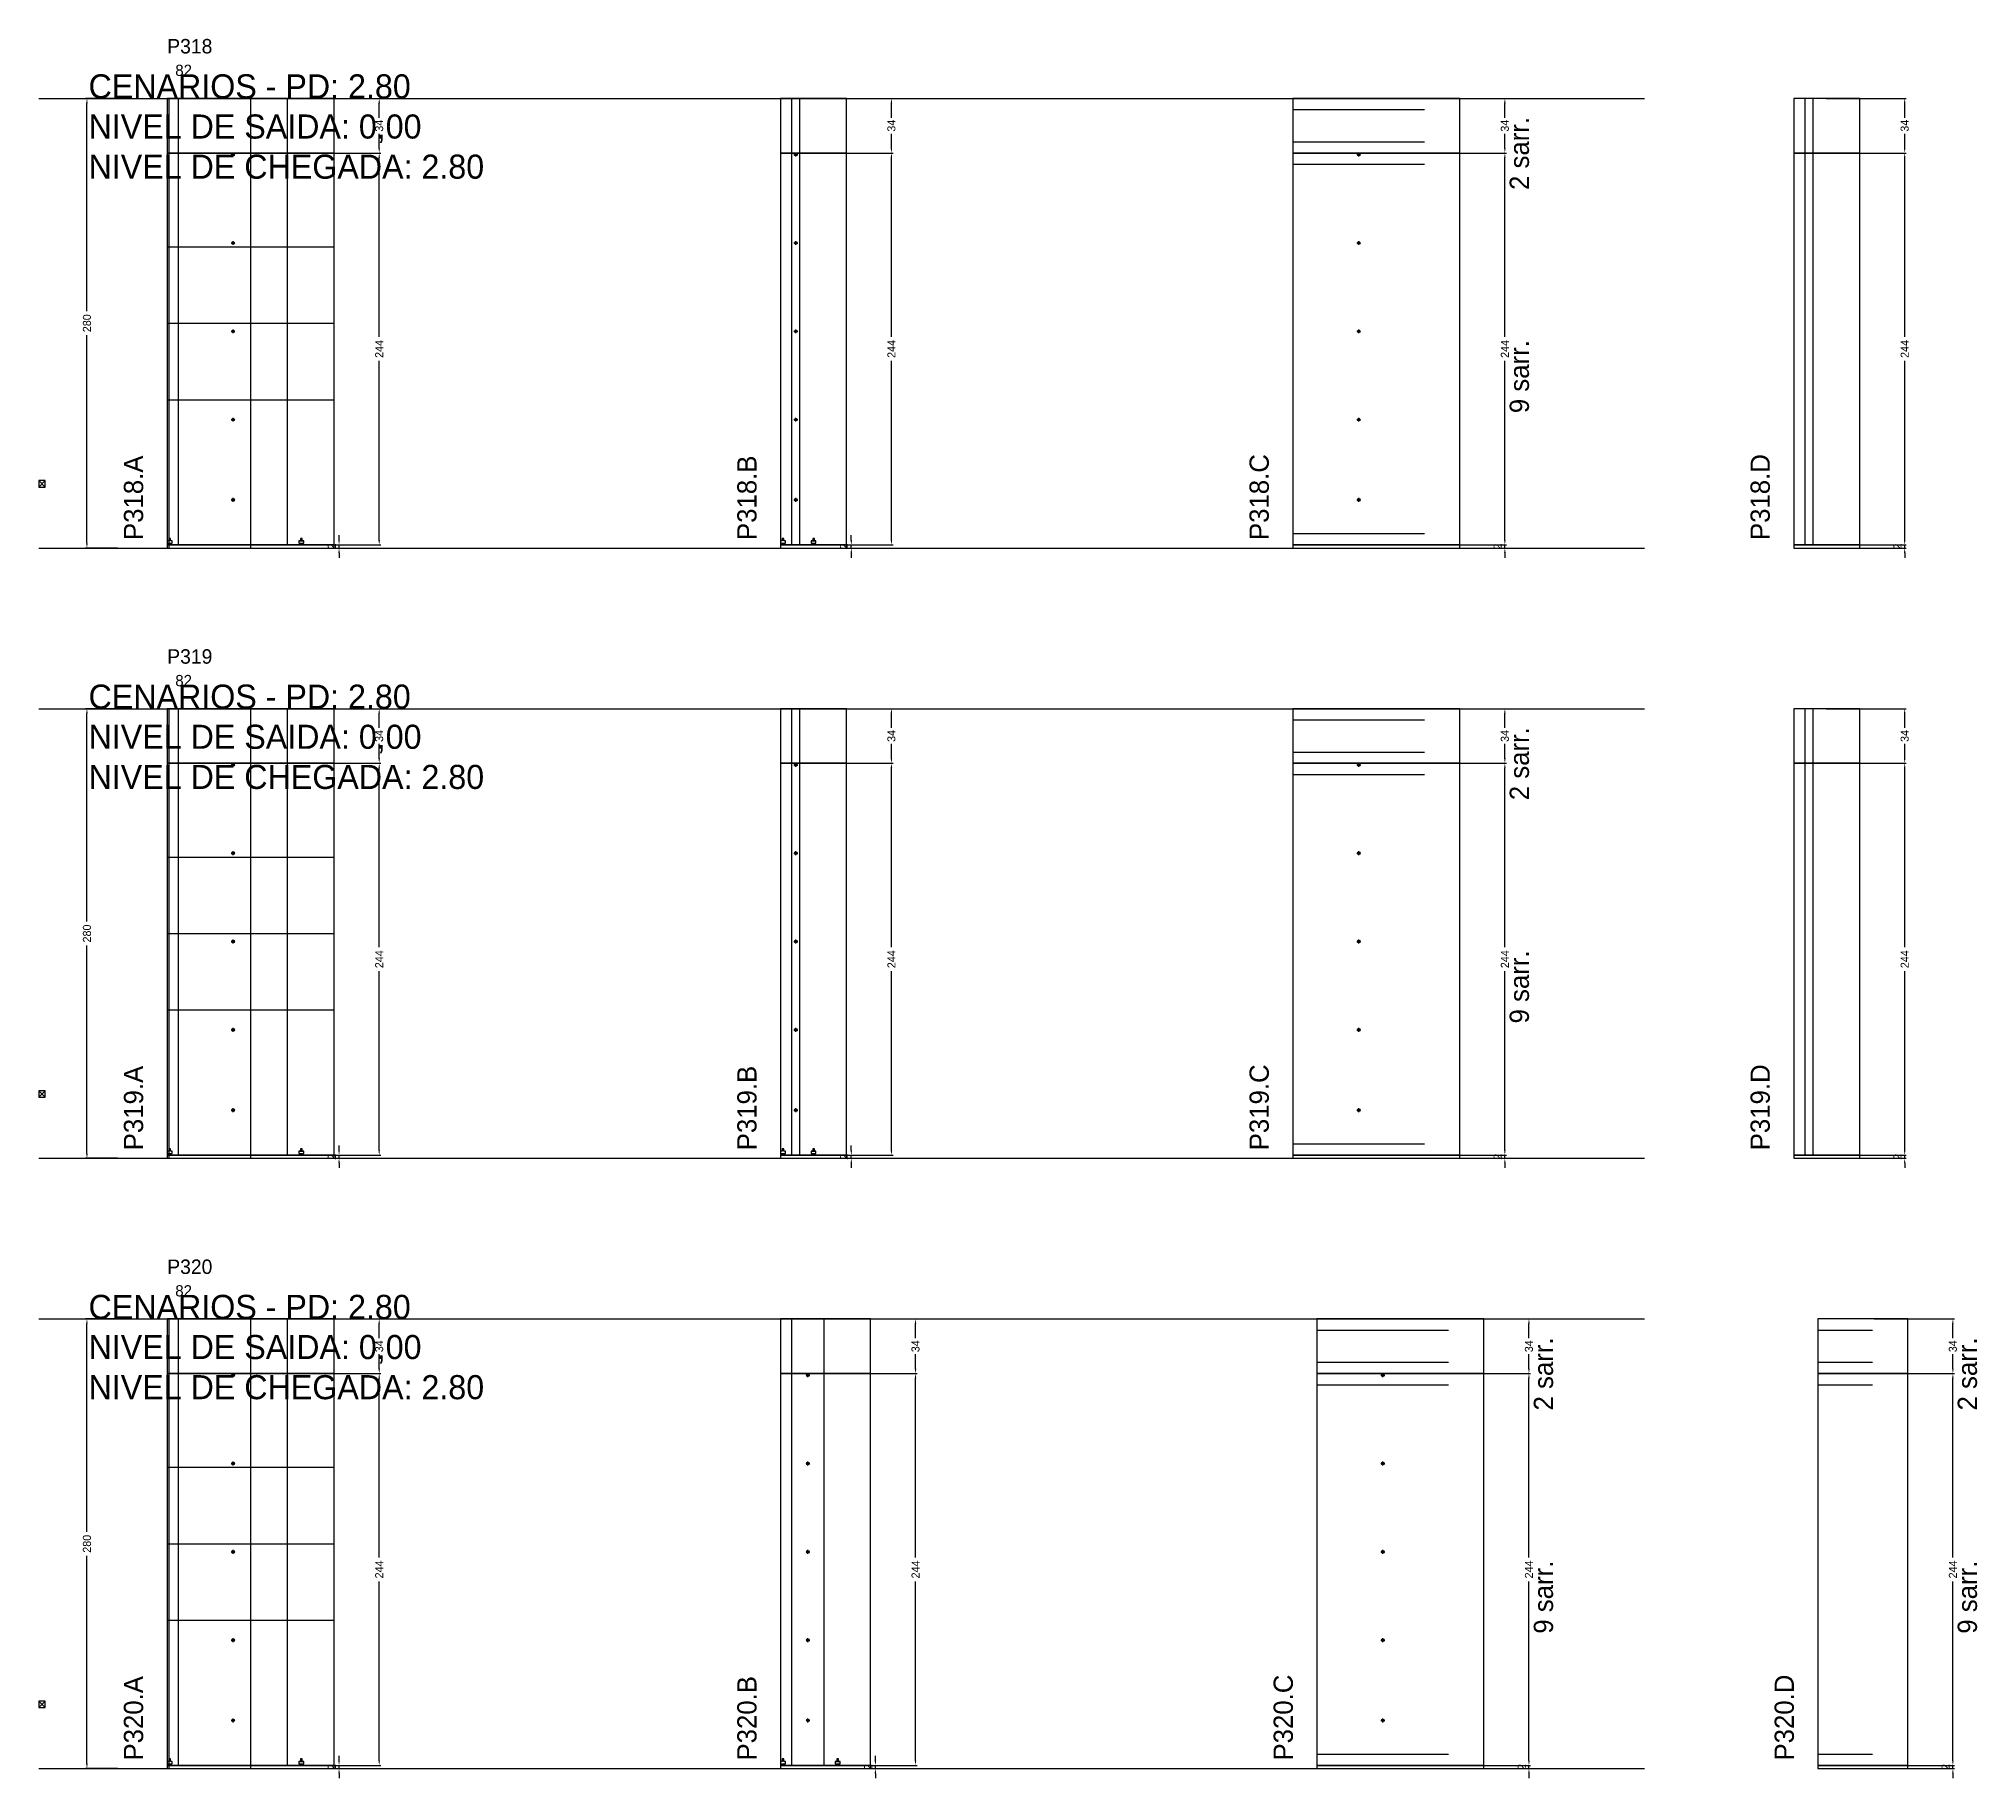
# Model space of a CAD drawing. Header units: centimetres. Extents: x -12000 to 4089, y -6086 to 2114.
# Drawn here: x -7000 to -5793, y -2666 to -1583 of the extents above; entities that cross this region are included whole.
import ezdxf

# ---------------------------------------------------------------- set-up
doc = ezdxf.new("R2010")
doc.units = ezdxf.units.CM
doc.linetypes.add('DASHED', pattern=[2, -2])
for name, color, linetype in [('CHAPA', 140, 'Continuous'), ('COTA', 241, 'Continuous'), ('COTAS FURACAO', 16, 'Continuous'), ('Madeira', 30, 'Continuous'), ('MEIO_PONT', 160, 'Continuous'), ('NOMENCLATURA', 7, 'Continuous'), ('Nível', 160, 'Continuous'), ('Painéis', 200, 'Continuous'), ('Perfil Metálico', 150, 'Continuous'), ('SARR_2.2x7', 40, 'Continuous'), ('texto', 7, 'Continuous'), ('TEXTO_GERAL', 7, 'Continuous')]:
    doc.layers.add(name, color=color, linetype=linetype)
doc.dimstyles.new('PAINEL-NOVA', dxfattribs={"dimtxt": 5, "dimasz": 3, "dimexe": 1, "dimexo": 1, "dimgap": 1, "dimtad": 1, "dimcen": 2.5, "dimazin": 3, "dimtfac": 1, "dimtmove": 0, "dimatfit": 3})

msp = doc.modelspace()

# ---------------------------------------------------------------- texts
at = {"layer": 'NOMENCLATURA'}
for s, p in [('CENARIOS - PD: 2.80', (-6969, -1620)), ('NIVEL DE SAIDA: 0,00', (-6969, -1645)), ('NIVEL DE CHEGADA: 2.80', (-6969, -1670)), ('CENARIOS - PD: 2.80', (-6969, -2000)), ('NIVEL DE SAIDA: 0,00', (-6969, -2025)), ('NIVEL DE CHEGADA: 2.80', (-6969, -2050)), ('CENARIOS - PD: 2.80', (-6969, -2380)), ('NIVEL DE SAIDA: 0,00', (-6969, -2405)), ('NIVEL DE CHEGADA: 2.80', (-6969, -2430))]:
    msp.add_text(s, height=15, dxfattribs=at).set_placement(p)
for s, p in [('2 sarr.', (-6072, -1677)), ('9 sarr.', (-6072, -1816)), ('P318.A', (-6935, -1895)), ('P318.B', (-6553, -1895)), ('P318.C', (-6234, -1895)), ('P318.D', (-5922, -1895)), ('2 sarr.', (-6072, -2057)), ('9 sarr.', (-6072, -2196)), ('P319.A', (-6935, -2275)), ('P319.B', (-6553, -2275)), ('P319.C', (-6234, -2275)), ('P319.D', (-5922, -2275)), ('2 sarr.', (-6057, -2437)), ('2 sarr.', (-5793, -2437)), ('9 sarr.', (-6057, -2576)), ('9 sarr.', (-5793, -2576)), ('P320.A', (-6935, -2655)), ('P320.B', (-6553, -2655)), ('P320.C', (-6219, -2655)), ('P320.D', (-5907, -2655))]:
    msp.add_text(s, height=12, rotation=90, dxfattribs=at).set_placement(p)
at = {"layer": 'texto'}
for p in [(-6915, -1606), (-6915, -1986), (-6915, -2366)]:
    msp.add_text('82', height=7, dxfattribs=at).set_placement(p)
at = {"layer": 'TEXTO_GERAL'}
for s, p in [('P318', (-6920, -1592)), ('P319', (-6920, -1972)), ('P320', (-6920, -2352))]:
    msp.add_text(s, height=9, dxfattribs=at).set_placement(p)

# ---------------------------------------------------------------- blocks, each defined once
blk = doc.blocks.new('_CLOSEDFILLED')
at = {"color": 0, "linetype": 'BYBLOCK'}
blk.add_solid([(-1, 0.16), (0, 0), (-1, -0.16)], dxfattribs=at)
blk = doc.blocks.new('*D157')
for p, q in [((-6951, -2380), (-6971, -2380)), ((-6970, -2512.5), (-6970, -2383)), ((-6970, -2657), (-6970, -2527.5)), ((-6951, -2660), (-6971, -2660))]:
    blk.add_line(p, q)
at = {"layer": 'Defpoints'}
for p in [(-6950, -2380), (-6970, -2660), (-6950, -2660)]:
    blk.add_point(p, dxfattribs=at)
at = {"layer": 'COTA', "xscale": 3, "yscale": 3}
for p, rotation in [((-6970, -2380), 90), ((-6970, -2660), 270)]:
    blk.add_blockref('_CLOSEDFILLED', p, dxfattribs=dict(at, rotation=rotation))
at = {"layer": 'COTA', "insert": (-6970, -2520), "char_height": 5, "attachment_point": 5, "rotation": 90}
blk.add_mtext('280', dxfattribs=at)
blk = doc.blocks.new('MULDURA')
at = {"layer": 'Paineis'}
for p, q in [((0, 0), (4, 4)), ((4, 0), (0, 4))]:
    blk.add_line(p, q, dxfattribs=at)
blk.add_lwpolyline([(0, 0), (4, 0), (4, 4), (0, 4)], close=True, dxfattribs=at)
blk = doc.blocks.new('*D159')
for p, q in [((-6837, -2414), (-6787, -2414)), ((-6788, -2528.5), (-6788, -2417)), ((-6788, -2655), (-6788, -2543.5)), ((-6837, -2658), (-6787, -2658))]:
    blk.add_line(p, q)
at = {"layer": 'Defpoints'}
for p in [(-6838, -2414), (-6838, -2658), (-6788, -2658)]:
    blk.add_point(p, dxfattribs=at)
at = {"layer": 'COTA', "xscale": 3, "yscale": 3}
for p, rotation in [((-6788, -2414), 90), ((-6788, -2658), 270)]:
    blk.add_blockref('_CLOSEDFILLED', p, dxfattribs=dict(at, rotation=rotation))
at = {"layer": 'COTA', "insert": (-6788, -2536), "char_height": 5, "attachment_point": 5, "rotation": 90}
blk.add_mtext('244', dxfattribs=at)
blk = doc.blocks.new('*D160')
for p, q in [((-6837, -2380), (-6787, -2380)), ((-6788, -2392), (-6788, -2383)), ((-6788, -2411), (-6788, -2402)), ((-6837, -2414), (-6787, -2414))]:
    blk.add_line(p, q)
at = {"layer": 'Defpoints'}
for p in [(-6838, -2380), (-6838, -2414), (-6788, -2414)]:
    blk.add_point(p, dxfattribs=at)
at = {"layer": 'COTA', "xscale": 3, "yscale": 3}
for p, rotation in [((-6788, -2380), 90), ((-6788, -2414), 270)]:
    blk.add_blockref('_CLOSEDFILLED', p, dxfattribs=dict(at, rotation=rotation))
at = {"layer": 'COTA', "insert": (-6788, -2397), "char_height": 5, "attachment_point": 5, "rotation": 90}
blk.add_mtext('34', dxfattribs=at)
blk = doc.blocks.new('SLIPTEE')
at = {"layer": 'Paineis'}
blk.add_lwpolyline([(0, 0), (3, 0), (3, 1.5), (2, 1.5), (2, 3), (1, 3), (1, 1.5), (0, 1.5)], close=True, dxfattribs=at)
blk = doc.blocks.new('SLIPTDD')
at = {"layer": 'Paineis'}
blk.add_line((0, 1.5), (3, 1.5), dxfattribs=at)
blk.add_lwpolyline([(0, 0), (3, 0), (3, 1.5), (2, 1.5), (2, 3), (1, 3), (1, 1.5), (0, 1.5)], close=True, dxfattribs=at)
blk = doc.blocks.new('furacao')
at = {"layer": 'COTAS FURACAO'}
for p, q in [((-1.2, 0), (1.2, 0)), ((0, -1.2), (0, 1.2))]:
    blk.add_line(p, q, dxfattribs=at)
blk.add_circle((0, 0), 0.8, dxfattribs=at)
blk = doc.blocks.new('*D162')
for p, q in [((-6503, -2414), (-6453, -2414)), ((-6454, -2528.5), (-6454, -2417)), ((-6454, -2655), (-6454, -2543.5)), ((-6503, -2658), (-6453, -2658))]:
    blk.add_line(p, q)
at = {"layer": 'Defpoints'}
for p in [(-6504, -2414), (-6504, -2658), (-6454, -2658)]:
    blk.add_point(p, dxfattribs=at)
at = {"layer": 'COTA', "xscale": 3, "yscale": 3}
for p, rotation in [((-6454, -2414), 90), ((-6454, -2658), 270)]:
    blk.add_blockref('_CLOSEDFILLED', p, dxfattribs=dict(at, rotation=rotation))
at = {"layer": 'COTA', "insert": (-6454, -2536), "char_height": 5, "attachment_point": 5, "rotation": 90}
blk.add_mtext('244', dxfattribs=at)
blk = doc.blocks.new('*D163')
for p, q in [((-6503, -2380), (-6453, -2380)), ((-6454, -2392), (-6454, -2383)), ((-6454, -2411), (-6454, -2402)), ((-6503, -2414), (-6453, -2414))]:
    blk.add_line(p, q)
at = {"layer": 'Defpoints'}
for p in [(-6504, -2380), (-6504, -2414), (-6454, -2414)]:
    blk.add_point(p, dxfattribs=at)
at = {"layer": 'COTA', "xscale": 3, "yscale": 3}
for p, rotation in [((-6454, -2380), 90), ((-6454, -2414), 270)]:
    blk.add_blockref('_CLOSEDFILLED', p, dxfattribs=dict(at, rotation=rotation))
at = {"layer": 'COTA', "insert": (-6454, -2397), "char_height": 5, "attachment_point": 5, "rotation": 90}
blk.add_mtext('34', dxfattribs=at)
blk = doc.blocks.new('*D165')
for p, q in [((-6121, -2414), (-6071, -2414)), ((-6072, -2528.5), (-6072, -2417)), ((-6072, -2655), (-6072, -2543.5)), ((-6121, -2658), (-6071, -2658))]:
    blk.add_line(p, q)
at = {"layer": 'Defpoints'}
for p in [(-6122, -2414), (-6122, -2658), (-6072, -2658)]:
    blk.add_point(p, dxfattribs=at)
at = {"layer": 'COTA', "xscale": 3, "yscale": 3}
for p, rotation in [((-6072, -2414), 90), ((-6072, -2658), 270)]:
    blk.add_blockref('_CLOSEDFILLED', p, dxfattribs=dict(at, rotation=rotation))
at = {"layer": 'COTA', "insert": (-6072, -2536), "char_height": 5, "attachment_point": 5, "rotation": 90}
blk.add_mtext('244', dxfattribs=at)
blk = doc.blocks.new('*D166')
for p, q in [((-6121, -2380), (-6071, -2380)), ((-6072, -2392), (-6072, -2383)), ((-6072, -2411), (-6072, -2402)), ((-6121, -2414), (-6071, -2414))]:
    blk.add_line(p, q)
at = {"layer": 'Defpoints'}
for p in [(-6122, -2380), (-6122, -2414), (-6072, -2414)]:
    blk.add_point(p, dxfattribs=at)
at = {"layer": 'COTA', "xscale": 3, "yscale": 3}
for p, rotation in [((-6072, -2380), 90), ((-6072, -2414), 270)]:
    blk.add_blockref('_CLOSEDFILLED', p, dxfattribs=dict(at, rotation=rotation))
at = {"layer": 'COTA', "insert": (-6072, -2397), "char_height": 5, "attachment_point": 5, "rotation": 90}
blk.add_mtext('34', dxfattribs=at)
blk = doc.blocks.new('*D168')
for p, q in [((-5857, -2414), (-5807, -2414)), ((-5808, -2528.5), (-5808, -2417)), ((-5808, -2655), (-5808, -2543.5)), ((-5857, -2658), (-5807, -2658))]:
    blk.add_line(p, q)
at = {"layer": 'Defpoints'}
for p in [(-5858, -2414), (-5858, -2658), (-5808, -2658)]:
    blk.add_point(p, dxfattribs=at)
at = {"layer": 'COTA', "xscale": 3, "yscale": 3}
for p, rotation in [((-5808, -2414), 90), ((-5808, -2658), 270)]:
    blk.add_blockref('_CLOSEDFILLED', p, dxfattribs=dict(at, rotation=rotation))
at = {"layer": 'COTA', "insert": (-5808, -2536), "char_height": 5, "attachment_point": 5, "rotation": 90}
blk.add_mtext('244', dxfattribs=at)
blk = doc.blocks.new('*D169')
for p, q in [((-5857, -2380), (-5807, -2380)), ((-5808, -2392), (-5808, -2383)), ((-5808, -2411), (-5808, -2402)), ((-5857, -2414), (-5807, -2414))]:
    blk.add_line(p, q)
at = {"layer": 'Defpoints'}
for p in [(-5858, -2380), (-5858, -2414), (-5808, -2414)]:
    blk.add_point(p, dxfattribs=at)
at = {"layer": 'COTA', "xscale": 3, "yscale": 3}
for p, rotation in [((-5808, -2380), 90), ((-5808, -2414), 270)]:
    blk.add_blockref('_CLOSEDFILLED', p, dxfattribs=dict(at, rotation=rotation))
at = {"layer": 'COTA', "insert": (-5808, -2397), "char_height": 5, "attachment_point": 5, "rotation": 90}
blk.add_mtext('34', dxfattribs=at)
blk = doc.blocks.new('*D131')
for p, q in [((-6951, -2000), (-6971, -2000)), ((-6970, -2132.5), (-6970, -2003)), ((-6970, -2277), (-6970, -2147.5)), ((-6951, -2280), (-6971, -2280))]:
    blk.add_line(p, q)
at = {"layer": 'Defpoints'}
for p in [(-6950, -2000), (-6970, -2280), (-6950, -2280)]:
    blk.add_point(p, dxfattribs=at)
at = {"layer": 'COTA', "xscale": 3, "yscale": 3}
for p, rotation in [((-6970, -2000), 90), ((-6970, -2280), 270)]:
    blk.add_blockref('_CLOSEDFILLED', p, dxfattribs=dict(at, rotation=rotation))
at = {"layer": 'COTA', "insert": (-6970, -2140), "char_height": 5, "attachment_point": 5, "rotation": 90}
blk.add_mtext('280', dxfattribs=at)
blk = doc.blocks.new('*D133')
for p, q in [((-6837, -2034), (-6787, -2034)), ((-6788, -2148.5), (-6788, -2037)), ((-6788, -2275), (-6788, -2163.5)), ((-6837, -2278), (-6787, -2278))]:
    blk.add_line(p, q)
at = {"layer": 'Defpoints'}
for p in [(-6838, -2034), (-6838, -2278), (-6788, -2278)]:
    blk.add_point(p, dxfattribs=at)
at = {"layer": 'COTA', "xscale": 3, "yscale": 3}
for p, rotation in [((-6788, -2034), 90), ((-6788, -2278), 270)]:
    blk.add_blockref('_CLOSEDFILLED', p, dxfattribs=dict(at, rotation=rotation))
at = {"layer": 'COTA', "insert": (-6788, -2156), "char_height": 5, "attachment_point": 5, "rotation": 90}
blk.add_mtext('244', dxfattribs=at)
blk = doc.blocks.new('*D134')
for p, q in [((-6837, -2000), (-6787, -2000)), ((-6788, -2012), (-6788, -2003)), ((-6788, -2031), (-6788, -2022)), ((-6837, -2034), (-6787, -2034))]:
    blk.add_line(p, q)
at = {"layer": 'Defpoints'}
for p in [(-6838, -2000), (-6838, -2034), (-6788, -2034)]:
    blk.add_point(p, dxfattribs=at)
at = {"layer": 'COTA', "xscale": 3, "yscale": 3}
for p, rotation in [((-6788, -2000), 90), ((-6788, -2034), 270)]:
    blk.add_blockref('_CLOSEDFILLED', p, dxfattribs=dict(at, rotation=rotation))
at = {"layer": 'COTA', "insert": (-6788, -2017), "char_height": 5, "attachment_point": 5, "rotation": 90}
blk.add_mtext('34', dxfattribs=at)
blk = doc.blocks.new('*D136')
for p, q in [((-6518, -2034), (-6468, -2034)), ((-6469, -2148.5), (-6469, -2037)), ((-6469, -2275), (-6469, -2163.5)), ((-6518, -2278), (-6468, -2278))]:
    blk.add_line(p, q)
at = {"layer": 'Defpoints'}
for p in [(-6519, -2034), (-6519, -2278), (-6469, -2278)]:
    blk.add_point(p, dxfattribs=at)
at = {"layer": 'COTA', "xscale": 3, "yscale": 3}
for p, rotation in [((-6469, -2034), 90), ((-6469, -2278), 270)]:
    blk.add_blockref('_CLOSEDFILLED', p, dxfattribs=dict(at, rotation=rotation))
at = {"layer": 'COTA', "insert": (-6469, -2156), "char_height": 5, "attachment_point": 5, "rotation": 90}
blk.add_mtext('244', dxfattribs=at)
blk = doc.blocks.new('*D137')
for p, q in [((-6518, -2000), (-6468, -2000)), ((-6469, -2012), (-6469, -2003)), ((-6469, -2031), (-6469, -2022)), ((-6518, -2034), (-6468, -2034))]:
    blk.add_line(p, q)
at = {"layer": 'Defpoints'}
for p in [(-6519, -2000), (-6519, -2034), (-6469, -2034)]:
    blk.add_point(p, dxfattribs=at)
at = {"layer": 'COTA', "xscale": 3, "yscale": 3}
for p, rotation in [((-6469, -2000), 90), ((-6469, -2034), 270)]:
    blk.add_blockref('_CLOSEDFILLED', p, dxfattribs=dict(at, rotation=rotation))
at = {"layer": 'COTA', "insert": (-6469, -2017), "char_height": 5, "attachment_point": 5, "rotation": 90}
blk.add_mtext('34', dxfattribs=at)
blk = doc.blocks.new('*D139')
for p, q in [((-6136, -2034), (-6086, -2034)), ((-6087, -2148.5), (-6087, -2037)), ((-6087, -2275), (-6087, -2163.5)), ((-6136, -2278), (-6086, -2278))]:
    blk.add_line(p, q)
at = {"layer": 'Defpoints'}
for p in [(-6137, -2034), (-6137, -2278), (-6087, -2278)]:
    blk.add_point(p, dxfattribs=at)
at = {"layer": 'COTA', "xscale": 3, "yscale": 3}
for p, rotation in [((-6087, -2034), 90), ((-6087, -2278), 270)]:
    blk.add_blockref('_CLOSEDFILLED', p, dxfattribs=dict(at, rotation=rotation))
at = {"layer": 'COTA', "insert": (-6087, -2156), "char_height": 5, "attachment_point": 5, "rotation": 90}
blk.add_mtext('244', dxfattribs=at)
blk = doc.blocks.new('*D140')
for p, q in [((-6136, -2000), (-6086, -2000)), ((-6087, -2012), (-6087, -2003)), ((-6087, -2031), (-6087, -2022)), ((-6136, -2034), (-6086, -2034))]:
    blk.add_line(p, q)
at = {"layer": 'Defpoints'}
for p in [(-6137, -2000), (-6137, -2034), (-6087, -2034)]:
    blk.add_point(p, dxfattribs=at)
at = {"layer": 'COTA', "xscale": 3, "yscale": 3}
for p, rotation in [((-6087, -2000), 90), ((-6087, -2034), 270)]:
    blk.add_blockref('_CLOSEDFILLED', p, dxfattribs=dict(at, rotation=rotation))
at = {"layer": 'COTA', "insert": (-6087, -2017), "char_height": 5, "attachment_point": 5, "rotation": 90}
blk.add_mtext('34', dxfattribs=at)
blk = doc.blocks.new('*D142')
for p, q in [((-5887, -2034), (-5837, -2034)), ((-5838, -2148.5), (-5838, -2037)), ((-5838, -2275), (-5838, -2163.5)), ((-5887, -2278), (-5837, -2278))]:
    blk.add_line(p, q)
at = {"layer": 'Defpoints'}
for p in [(-5888, -2034), (-5888, -2278), (-5838, -2278)]:
    blk.add_point(p, dxfattribs=at)
at = {"layer": 'COTA', "xscale": 3, "yscale": 3}
for p, rotation in [((-5838, -2034), 90), ((-5838, -2278), 270)]:
    blk.add_blockref('_CLOSEDFILLED', p, dxfattribs=dict(at, rotation=rotation))
at = {"layer": 'COTA', "insert": (-5838, -2156), "char_height": 5, "attachment_point": 5, "rotation": 90}
blk.add_mtext('244', dxfattribs=at)
blk = doc.blocks.new('*D143')
for p, q in [((-5887, -2000), (-5837, -2000)), ((-5838, -2012), (-5838, -2003)), ((-5838, -2031), (-5838, -2022)), ((-5887, -2034), (-5837, -2034))]:
    blk.add_line(p, q)
at = {"layer": 'Defpoints'}
for p in [(-5888, -2000), (-5888, -2034), (-5838, -2034)]:
    blk.add_point(p, dxfattribs=at)
at = {"layer": 'COTA', "xscale": 3, "yscale": 3}
for p, rotation in [((-5838, -2000), 90), ((-5838, -2034), 270)]:
    blk.add_blockref('_CLOSEDFILLED', p, dxfattribs=dict(at, rotation=rotation))
at = {"layer": 'COTA', "insert": (-5838, -2017), "char_height": 5, "attachment_point": 5, "rotation": 90}
blk.add_mtext('34', dxfattribs=at)
blk = doc.blocks.new('*D105')
for p, q in [((-6951, -1620), (-6971, -1620)), ((-6970, -1752.5), (-6970, -1623)), ((-6970, -1897), (-6970, -1767.5)), ((-6951, -1900), (-6971, -1900))]:
    blk.add_line(p, q)
at = {"layer": 'Defpoints'}
for p in [(-6950, -1620), (-6970, -1900), (-6950, -1900)]:
    blk.add_point(p, dxfattribs=at)
at = {"layer": 'COTA', "xscale": 3, "yscale": 3}
for p, rotation in [((-6970, -1620), 90), ((-6970, -1900), 270)]:
    blk.add_blockref('_CLOSEDFILLED', p, dxfattribs=dict(at, rotation=rotation))
at = {"layer": 'COTA', "insert": (-6970, -1760), "char_height": 5, "attachment_point": 5, "rotation": 90}
blk.add_mtext('280', dxfattribs=at)
blk = doc.blocks.new('*D107')
for p, q in [((-6837, -1654), (-6787, -1654)), ((-6788, -1768.5), (-6788, -1657)), ((-6788, -1895), (-6788, -1783.5)), ((-6837, -1898), (-6787, -1898))]:
    blk.add_line(p, q)
at = {"layer": 'Defpoints'}
for p in [(-6838, -1654), (-6838, -1898), (-6788, -1898)]:
    blk.add_point(p, dxfattribs=at)
at = {"layer": 'COTA', "xscale": 3, "yscale": 3}
for p, rotation in [((-6788, -1654), 90), ((-6788, -1898), 270)]:
    blk.add_blockref('_CLOSEDFILLED', p, dxfattribs=dict(at, rotation=rotation))
at = {"layer": 'COTA', "insert": (-6788, -1776), "char_height": 5, "attachment_point": 5, "rotation": 90}
blk.add_mtext('244', dxfattribs=at)
blk = doc.blocks.new('*D108')
for p, q in [((-6837, -1620), (-6787, -1620)), ((-6788, -1632), (-6788, -1623)), ((-6788, -1651), (-6788, -1642)), ((-6837, -1654), (-6787, -1654))]:
    blk.add_line(p, q)
at = {"layer": 'Defpoints'}
for p in [(-6838, -1620), (-6838, -1654), (-6788, -1654)]:
    blk.add_point(p, dxfattribs=at)
at = {"layer": 'COTA', "xscale": 3, "yscale": 3}
for p, rotation in [((-6788, -1620), 90), ((-6788, -1654), 270)]:
    blk.add_blockref('_CLOSEDFILLED', p, dxfattribs=dict(at, rotation=rotation))
at = {"layer": 'COTA', "insert": (-6788, -1637), "char_height": 5, "attachment_point": 5, "rotation": 90}
blk.add_mtext('34', dxfattribs=at)
blk = doc.blocks.new('*D110')
for p, q in [((-6518, -1654), (-6468, -1654)), ((-6469, -1768.5), (-6469, -1657)), ((-6469, -1895), (-6469, -1783.5)), ((-6518, -1898), (-6468, -1898))]:
    blk.add_line(p, q)
at = {"layer": 'Defpoints'}
for p in [(-6519, -1654), (-6519, -1898), (-6469, -1898)]:
    blk.add_point(p, dxfattribs=at)
at = {"layer": 'COTA', "xscale": 3, "yscale": 3}
for p, rotation in [((-6469, -1654), 90), ((-6469, -1898), 270)]:
    blk.add_blockref('_CLOSEDFILLED', p, dxfattribs=dict(at, rotation=rotation))
at = {"layer": 'COTA', "insert": (-6469, -1776), "char_height": 5, "attachment_point": 5, "rotation": 90}
blk.add_mtext('244', dxfattribs=at)
blk = doc.blocks.new('*D111')
for p, q in [((-6518, -1620), (-6468, -1620)), ((-6469, -1632), (-6469, -1623)), ((-6469, -1651), (-6469, -1642)), ((-6518, -1654), (-6468, -1654))]:
    blk.add_line(p, q)
at = {"layer": 'Defpoints'}
for p in [(-6519, -1620), (-6519, -1654), (-6469, -1654)]:
    blk.add_point(p, dxfattribs=at)
at = {"layer": 'COTA', "xscale": 3, "yscale": 3}
for p, rotation in [((-6469, -1620), 90), ((-6469, -1654), 270)]:
    blk.add_blockref('_CLOSEDFILLED', p, dxfattribs=dict(at, rotation=rotation))
at = {"layer": 'COTA', "insert": (-6469, -1637), "char_height": 5, "attachment_point": 5, "rotation": 90}
blk.add_mtext('34', dxfattribs=at)
blk = doc.blocks.new('*D113')
for p, q in [((-6136, -1654), (-6086, -1654)), ((-6087, -1768.5), (-6087, -1657)), ((-6087, -1895), (-6087, -1783.5)), ((-6136, -1898), (-6086, -1898))]:
    blk.add_line(p, q)
at = {"layer": 'Defpoints'}
for p in [(-6137, -1654), (-6137, -1898), (-6087, -1898)]:
    blk.add_point(p, dxfattribs=at)
at = {"layer": 'COTA', "xscale": 3, "yscale": 3}
for p, rotation in [((-6087, -1654), 90), ((-6087, -1898), 270)]:
    blk.add_blockref('_CLOSEDFILLED', p, dxfattribs=dict(at, rotation=rotation))
at = {"layer": 'COTA', "insert": (-6087, -1776), "char_height": 5, "attachment_point": 5, "rotation": 90}
blk.add_mtext('244', dxfattribs=at)
blk = doc.blocks.new('*D114')
for p, q in [((-6136, -1620), (-6086, -1620)), ((-6087, -1632), (-6087, -1623)), ((-6087, -1651), (-6087, -1642)), ((-6136, -1654), (-6086, -1654))]:
    blk.add_line(p, q)
at = {"layer": 'Defpoints'}
for p in [(-6137, -1620), (-6137, -1654), (-6087, -1654)]:
    blk.add_point(p, dxfattribs=at)
at = {"layer": 'COTA', "xscale": 3, "yscale": 3}
for p, rotation in [((-6087, -1620), 90), ((-6087, -1654), 270)]:
    blk.add_blockref('_CLOSEDFILLED', p, dxfattribs=dict(at, rotation=rotation))
at = {"layer": 'COTA', "insert": (-6087, -1637), "char_height": 5, "attachment_point": 5, "rotation": 90}
blk.add_mtext('34', dxfattribs=at)
blk = doc.blocks.new('*D116')
for p, q in [((-5887, -1654), (-5837, -1654)), ((-5838, -1768.5), (-5838, -1657)), ((-5838, -1895), (-5838, -1783.5)), ((-5887, -1898), (-5837, -1898))]:
    blk.add_line(p, q)
at = {"layer": 'Defpoints'}
for p in [(-5888, -1654), (-5888, -1898), (-5838, -1898)]:
    blk.add_point(p, dxfattribs=at)
at = {"layer": 'COTA', "xscale": 3, "yscale": 3}
for p, rotation in [((-5838, -1654), 90), ((-5838, -1898), 270)]:
    blk.add_blockref('_CLOSEDFILLED', p, dxfattribs=dict(at, rotation=rotation))
at = {"layer": 'COTA', "insert": (-5838, -1776), "char_height": 5, "attachment_point": 5, "rotation": 90}
blk.add_mtext('244', dxfattribs=at)
blk = doc.blocks.new('*D117')
for p, q in [((-5887, -1620), (-5837, -1620)), ((-5838, -1632), (-5838, -1623)), ((-5838, -1651), (-5838, -1642)), ((-5887, -1654), (-5837, -1654))]:
    blk.add_line(p, q)
at = {"layer": 'Defpoints'}
for p in [(-5888, -1620), (-5888, -1654), (-5838, -1654)]:
    blk.add_point(p, dxfattribs=at)
at = {"layer": 'COTA', "xscale": 3, "yscale": 3}
for p, rotation in [((-5838, -1620), 90), ((-5838, -1654), 270)]:
    blk.add_blockref('_CLOSEDFILLED', p, dxfattribs=dict(at, rotation=rotation))
at = {"layer": 'COTA', "insert": (-5838, -1637), "char_height": 5, "attachment_point": 5, "rotation": 90}
blk.add_mtext('34', dxfattribs=at)

# ---------------------------------------------------------------- dimensions: what is measured, and where the dimension line sits
at = {"layer": 'COTA'}
for base, p1, p2, picture, middle in [((-6970, -1900), (-6950, -1900), (-6950, -1620), '*D105', (-6970, -1760)), ((-6788, -1654), (-6838, -1654), (-6838, -1620), '*D108', (-6788, -1637)), ((-6469, -1654), (-6519, -1654), (-6519, -1620), '*D111', (-6469, -1637)), ((-6087, -1654), (-6137, -1654), (-6137, -1620), '*D114', (-6087, -1637)), ((-5838, -1654), (-5888, -1654), (-5888, -1620), '*D117', (-5838, -1637)), ((-6788, -1898), (-6838, -1898), (-6838, -1654), '*D107', (-6788, -1776)), ((-6469, -1898), (-6519, -1898), (-6519, -1654), '*D110', (-6469, -1776)), ((-6087, -1898), (-6137, -1898), (-6137, -1654), '*D113', (-6087, -1776)), ((-5838, -1898), (-5888, -1898), (-5888, -1654), '*D116', (-5838, -1776)), ((-6970, -2280), (-6950, -2280), (-6950, -2000), '*D131', (-6970, -2140)), ((-6788, -2034), (-6838, -2034), (-6838, -2000), '*D134', (-6788, -2017)), ((-6469, -2034), (-6519, -2034), (-6519, -2000), '*D137', (-6469, -2017)), ((-6087, -2034), (-6137, -2034), (-6137, -2000), '*D140', (-6087, -2017)), ((-5838, -2034), (-5888, -2034), (-5888, -2000), '*D143', (-5838, -2017)), ((-6788, -2278), (-6838, -2278), (-6838, -2034), '*D133', (-6788, -2156)), ((-6469, -2278), (-6519, -2278), (-6519, -2034), '*D136', (-6469, -2156)), ((-6087, -2278), (-6137, -2278), (-6137, -2034), '*D139', (-6087, -2156)), ((-5838, -2278), (-5888, -2278), (-5888, -2034), '*D142', (-5838, -2156)), ((-6970, -2660), (-6950, -2660), (-6950, -2380), '*D157', (-6970, -2520)), ((-6788, -2414), (-6838, -2414), (-6838, -2380), '*D160', (-6788, -2397)), ((-6454, -2414), (-6504, -2414), (-6504, -2380), '*D163', (-6454, -2397)), ((-6072, -2414), (-6122, -2414), (-6122, -2380), '*D166', (-6072, -2397)), ((-5808, -2414), (-5858, -2414), (-5858, -2380), '*D169', (-5808, -2397)), ((-6788, -2658), (-6838, -2658), (-6838, -2414), '*D159', (-6788, -2536)), ((-6454, -2658), (-6504, -2658), (-6504, -2414), '*D162', (-6454, -2536)), ((-6072, -2658), (-6122, -2658), (-6122, -2414), '*D165', (-6072, -2536)), ((-5808, -2658), (-5858, -2658), (-5858, -2414), '*D168', (-5808, -2536))]:
    dim = msp.add_linear_dim(base=base, p1=p1, p2=p2, angle=90, dimstyle='PAINEL-NOVA', dxfattribs=at)
    dim.commit()
    dim.dimension.update_dxf_attribs({"geometry": picture, "text_midpoint": middle})
for base, p1, p2 in [((-6813, -1900), (-6838, -1900), (-6838, -1898)), ((-6494, -1900), (-6519, -1900), (-6519, -1898)), ((-6087, -1900), (-6137, -1900), (-6137, -1898)), ((-5838, -1900), (-5888, -1900), (-5888, -1898)), ((-6813, -2280), (-6838, -2280), (-6838, -2278)), ((-6494, -2280), (-6519, -2280), (-6519, -2278)), ((-6087, -2280), (-6137, -2280), (-6137, -2278)), ((-5838, -2280), (-5888, -2280), (-5888, -2278)), ((-6813, -2660), (-6838, -2660), (-6838, -2658)), ((-6479, -2660), (-6504, -2660), (-6504, -2658)), ((-6072, -2660), (-6122, -2660), (-6122, -2658)), ((-5808, -2660), (-5858, -2660), (-5858, -2658))]:
    msp.add_linear_dim(base=base, p1=p1, p2=p2, angle=90, dimstyle='PAINEL-NOVA', dxfattribs=at).render()

# ---------------------------------------------------------------- linework, layer by layer
at = {"layer": 'CHAPA'}
for points in [[(-6920, -1900), (-6918.8, -1900), (-6918.8, -1620), (-6920, -1620)], [(-6920, -2280), (-6918.8, -2280), (-6918.8, -2000), (-6920, -2000)], [(-6920, -2660), (-6918.8, -2660), (-6918.8, -2380), (-6920, -2380)]]:
    msp.add_lwpolyline(points, close=True, dxfattribs=at)
at = {"layer": 'Madeira'}
for points in [[(-6920, -1712.4), (-6816, -1712.4)], [(-6920, -1807.6), (-6816, -1807.6)], [(-6920, -2092.4), (-6816, -2092.4)], [(-6920, -2187.6), (-6816, -2187.6)], [(-6920, -2472.4), (-6816, -2472.4)], [(-6920, -2567.6), (-6816, -2567.6)]]:
    msp.add_lwpolyline(points, dxfattribs=at)
at = {"layer": 'MEIO_PONT'}
for points in [[(-6920, -1760), (-6816, -1760)], [(-6920, -2140), (-6816, -2140)], [(-6920, -2520), (-6816, -2520)]]:
    msp.add_lwpolyline(points, dxfattribs=at)
at = {"layer": 'Nível', "linetype": 'DASHED'}
for points in [[(-7000, -1620), (-6000, -1620)], [(-7000, -1900), (-6000, -1900)], [(-7000, -2000), (-6000, -2000)], [(-7000, -2280), (-6000, -2280)], [(-7000, -2380), (-6000, -2380)], [(-7000, -2660), (-6000, -2660)]]:
    msp.add_lwpolyline(points, dxfattribs=at)
at = {"layer": 'Painéis'}
for points in [[(-6920, -1654), (-6816, -1654), (-6816, -1620), (-6920, -1620)], [(-6920, -1900), (-6816, -1900), (-6816, -1620), (-6920, -1620)], [(-6538, -1654), (-6497, -1654), (-6497, -1620), (-6538, -1620)], [(-6219, -1654), (-6115, -1654), (-6115, -1620), (-6219, -1620)], [(-5907, -1654), (-5866, -1654), (-5866, -1620), (-5907, -1620)], [(-6920, -1898), (-6816, -1898), (-6816, -1654), (-6920, -1654)], [(-6538, -1898), (-6497, -1898), (-6497, -1654), (-6538, -1654)], [(-6219, -1898), (-6115, -1898), (-6115, -1654), (-6219, -1654)], [(-5907, -1898), (-5866, -1898), (-5866, -1654), (-5907, -1654)], [(-6920, -1900), (-6816, -1900), (-6816, -1898), (-6920, -1898)], [(-6538, -1900), (-6497, -1900), (-6497, -1898), (-6538, -1898)], [(-6219, -1900), (-6115, -1900), (-6115, -1898), (-6219, -1898)], [(-5907, -1900), (-5866, -1900), (-5866, -1898), (-5907, -1898)], [(-6920, -2034), (-6816, -2034), (-6816, -2000), (-6920, -2000)], [(-6920, -2280), (-6816, -2280), (-6816, -2000), (-6920, -2000)], [(-6538, -2034), (-6497, -2034), (-6497, -2000), (-6538, -2000)], [(-6219, -2034), (-6115, -2034), (-6115, -2000), (-6219, -2000)], [(-5907, -2034), (-5866, -2034), (-5866, -2000), (-5907, -2000)], [(-6920, -2278), (-6816, -2278), (-6816, -2034), (-6920, -2034)], [(-6538, -2278), (-6497, -2278), (-6497, -2034), (-6538, -2034)], [(-6219, -2278), (-6115, -2278), (-6115, -2034), (-6219, -2034)], [(-5907, -2278), (-5866, -2278), (-5866, -2034), (-5907, -2034)], [(-6920, -2280), (-6816, -2280), (-6816, -2278), (-6920, -2278)], [(-6538, -2280), (-6497, -2280), (-6497, -2278), (-6538, -2278)], [(-6219, -2280), (-6115, -2280), (-6115, -2278), (-6219, -2278)], [(-5907, -2280), (-5866, -2280), (-5866, -2278), (-5907, -2278)], [(-6920, -2414), (-6816, -2414), (-6816, -2380), (-6920, -2380)], [(-6920, -2660), (-6816, -2660), (-6816, -2380), (-6920, -2380)], [(-6538, -2414), (-6482, -2414), (-6482, -2380), (-6538, -2380)], [(-6204, -2414), (-6100, -2414), (-6100, -2380), (-6204, -2380)], [(-5892, -2414), (-5836, -2414), (-5836, -2380), (-5892, -2380)], [(-6920, -2658), (-6816, -2658), (-6816, -2414), (-6920, -2414)], [(-6538, -2658), (-6482, -2658), (-6482, -2414), (-6538, -2414)], [(-6204, -2658), (-6100, -2658), (-6100, -2414), (-6204, -2414)], [(-5892, -2658), (-5836, -2658), (-5836, -2414), (-5892, -2414)], [(-6920, -2660), (-6816, -2660), (-6816, -2658), (-6920, -2658)], [(-6538, -2660), (-6482, -2660), (-6482, -2658), (-6538, -2658)], [(-6204, -2660), (-6100, -2660), (-6100, -2658), (-6204, -2658)], [(-5892, -2660), (-5836, -2660), (-5836, -2658), (-5892, -2658)]]:
    msp.add_lwpolyline(points, close=True, dxfattribs=at)
at = {"layer": 'Perfil Metálico'}
for p, q in [((-6868, -1900), (-6868, -1620)), ((-6868, -2280), (-6868, -2000)), ((-6868, -2660), (-6868, -2380))]:
    msp.add_line(p, q, dxfattribs=at)
at = {"layer": 'SARR_2.2x7'}
for points in [[(-6913, -1654), (-6913, -1620)], [(-6845, -1654), (-6845, -1620)], [(-6531, -1654), (-6531, -1620)], [(-6526, -1654), (-6526, -1620)], [(-6219, -1627), (-6137, -1627)], [(-5900, -1654), (-5900, -1620)], [(-5895, -1654), (-5895, -1620)], [(-6219, -1647), (-6137, -1647)], [(-6219, -1661), (-6137, -1661)], [(-6219, -1891), (-6137, -1891)], [(-6913, -2034), (-6913, -2000)], [(-6845, -2034), (-6845, -2000)], [(-6531, -2034), (-6531, -2000)], [(-6526, -2034), (-6526, -2000)], [(-5900, -2034), (-5900, -2000)], [(-5895, -2034), (-5895, -2000)], [(-6219, -2007), (-6137, -2007)], [(-6219, -2027), (-6137, -2027)], [(-6219, -2041), (-6137, -2041)], [(-6219, -2271), (-6137, -2271)], [(-6913, -2414), (-6913, -2380)], [(-6845, -2414), (-6845, -2380)], [(-6531, -2414), (-6531, -2380)], [(-6511, -2414), (-6511, -2380)], [(-6204, -2387), (-6122, -2387)], [(-5892, -2387), (-5858, -2387)], [(-6204, -2407), (-6122, -2407)], [(-5892, -2407), (-5858, -2407)], [(-6204, -2421), (-6122, -2421)], [(-5892, -2421), (-5858, -2421)], [(-6204, -2651), (-6122, -2651)], [(-5892, -2651), (-5858, -2651)]]:
    msp.add_lwpolyline(points, dxfattribs=at)
at = {"layer": 'SARR_2.2x7', "linetype": 'DASHED'}
for points in [[(-6913, -1898), (-6913, -1654)], [(-6845, -1898), (-6845, -1654)], [(-6531, -1898), (-6531, -1654)], [(-6526, -1898), (-6526, -1654)], [(-5900, -1898), (-5900, -1654)], [(-5895, -1898), (-5895, -1654)], [(-6913, -2278), (-6913, -2034)], [(-6845, -2278), (-6845, -2034)], [(-6531, -2278), (-6531, -2034)], [(-6526, -2278), (-6526, -2034)], [(-5900, -2278), (-5900, -2034)], [(-5895, -2278), (-5895, -2034)], [(-6913, -2658), (-6913, -2414)], [(-6845, -2658), (-6845, -2414)], [(-6531, -2658), (-6531, -2414)], [(-6511, -2658), (-6511, -2414)]]:
    msp.add_lwpolyline(points, dxfattribs=at)

# ---------------------------------------------------------------- block references
at = {"layer": 'COTA'}
for name, p in [('furacao', (-6879, -1655)), ('furacao', (-6528.5, -1655)), ('furacao', (-6178, -1655)), ('furacao', (-6879, -1710)), ('furacao', (-6528.5, -1710)), ('furacao', (-6178, -1710)), ('furacao', (-6879, -1765)), ('furacao', (-6528.5, -1765)), ('furacao', (-6178, -1765)), ('furacao', (-6879, -1820)), ('furacao', (-6528.5, -1820)), ('furacao', (-6178, -1820)), ('MULDURA', (-7000, -1862)), ('furacao', (-6879, -1870)), ('furacao', (-6528.5, -1870)), ('furacao', (-6178, -1870)), ('SLIPTEE', (-6920, -1897)), ('SLIPTDD', (-6838, -1897)), ('SLIPTEE', (-6538, -1897)), ('SLIPTDD', (-6519, -1897)), ('furacao', (-6879, -2035)), ('furacao', (-6528.5, -2035)), ('furacao', (-6178, -2035)), ('furacao', (-6879, -2090)), ('furacao', (-6528.5, -2090)), ('furacao', (-6178, -2090)), ('furacao', (-6879, -2145)), ('furacao', (-6528.5, -2145)), ('furacao', (-6178, -2145)), ('furacao', (-6879, -2200)), ('furacao', (-6528.5, -2200)), ('furacao', (-6178, -2200)), ('MULDURA', (-7000, -2242)), ('furacao', (-6879, -2250)), ('furacao', (-6528.5, -2250)), ('furacao', (-6178, -2250)), ('SLIPTEE', (-6920, -2277)), ('SLIPTDD', (-6838, -2277)), ('SLIPTEE', (-6538, -2277)), ('SLIPTDD', (-6519, -2277)), ('furacao', (-6879, -2415)), ('furacao', (-6521, -2415)), ('furacao', (-6163, -2415)), ('furacao', (-6879, -2470)), ('furacao', (-6521, -2470)), ('furacao', (-6163, -2470)), ('furacao', (-6879, -2525)), ('furacao', (-6521, -2525)), ('furacao', (-6163, -2525)), ('furacao', (-6879, -2580)), ('furacao', (-6521, -2580)), ('furacao', (-6163, -2580)), ('MULDURA', (-7000, -2622)), ('furacao', (-6879, -2630)), ('furacao', (-6521, -2630)), ('furacao', (-6163, -2630)), ('SLIPTEE', (-6920, -2657)), ('SLIPTDD', (-6838, -2657)), ('SLIPTEE', (-6538, -2657)), ('SLIPTDD', (-6504, -2657))]:
    msp.add_blockref(name, p, dxfattribs=at)

msp.set_redraw_order([(e.dxf.handle, doc.entitydb.next_handle()) for e in msp.query("TEXT MTEXT ATTDEF DIMENSION ARC_DIMENSION")])  # texts and dimensions are drawn at this point

doc.saveas('drawing.dxf')
